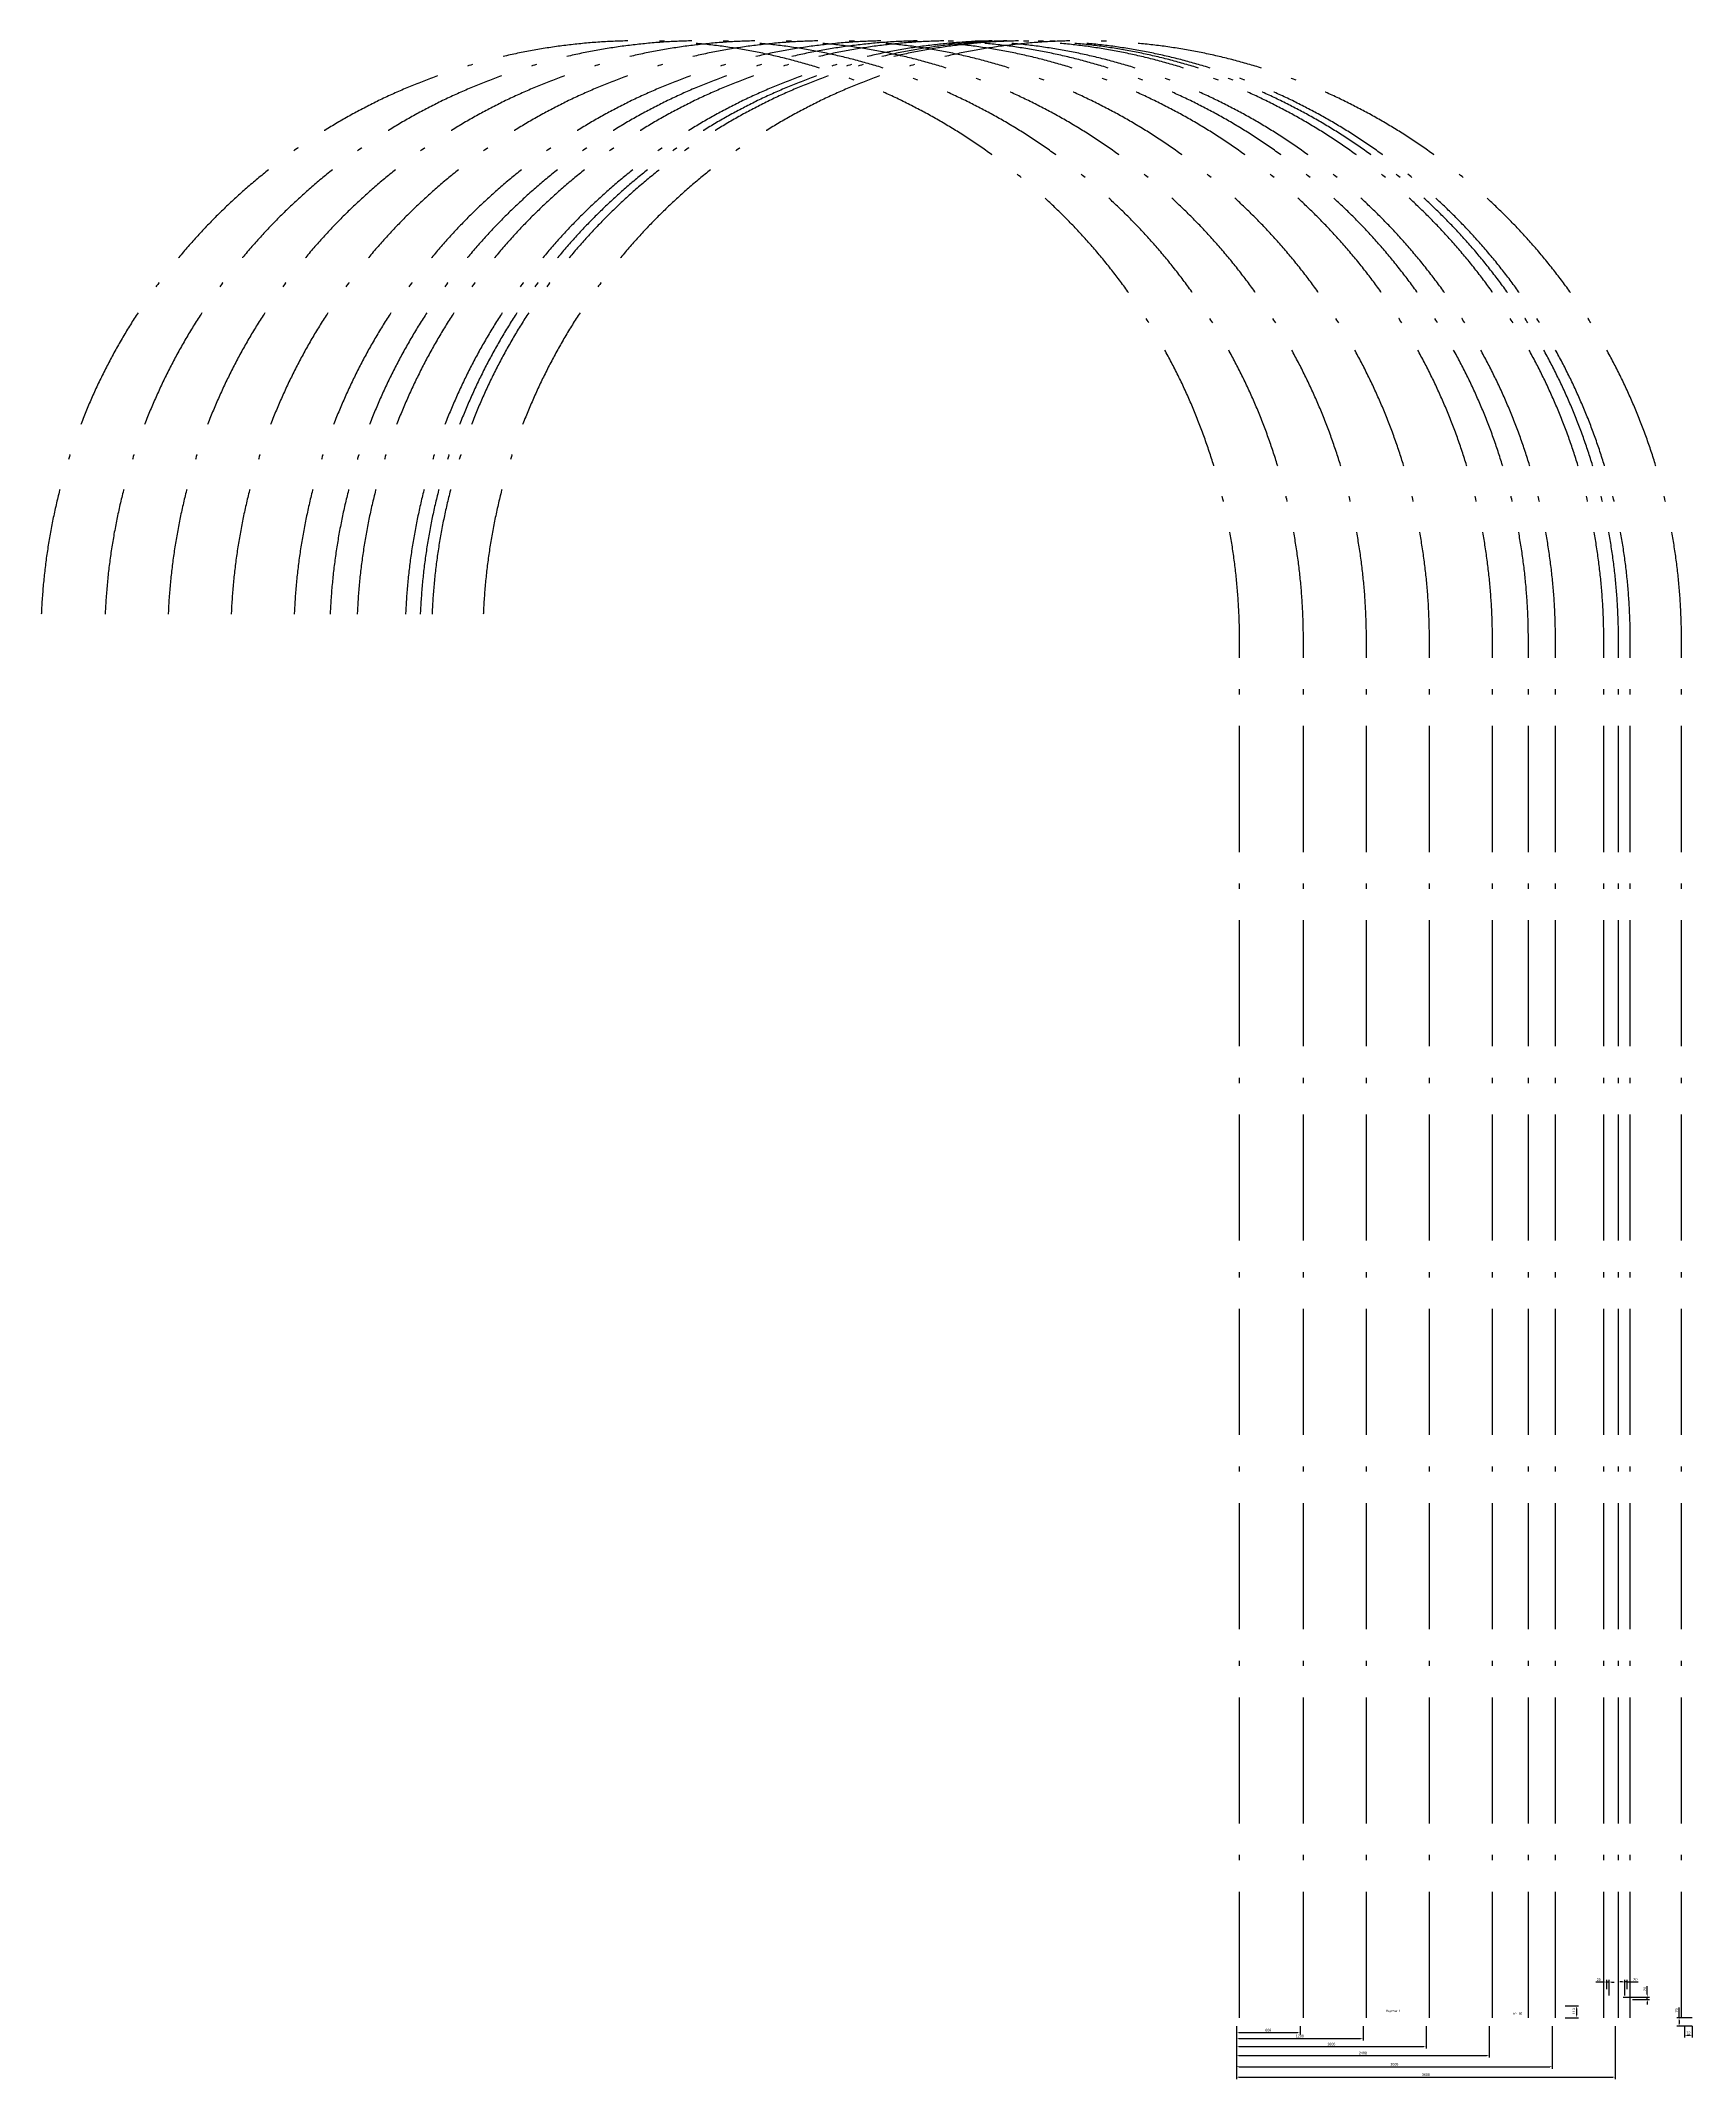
# Model space of a CAD drawing. Header units: millimetres. Extents: x -6992 to 8791, y -4147 to 31792.
# Drawn here: x -6932 to 8791, y 12382 to 31792 of the extents above; entities that cross this region are included whole.
import ezdxf
from ezdxf.enums import TextEntityAlignment as Align

# ---------------------------------------------------------------- set-up
doc = ezdxf.new("R2010")
doc.units = ezdxf.units.MM
doc.header["$PDMODE"] = 34
doc.header["$PDSIZE"] = 25
doc.linetypes.add('ACAD_ISO10W100', pattern=[18.5, 12, -3, 0.5, -3])
doc.layers.add('08 Размеры', color=7, linetype='Continuous')
doc.layers.add('100 noprint', color=1, linetype='Continuous', plot=False)
doc.styles.get("Standard").update_dxf_attribs({"font": 'Ubuntu-R.ttf'})
doc.styles.add('ГОСТ-ISOCPEUR', font='isocpeui.ttf', dxfattribs={"width": 0.8})
doc.dimstyles.new('ISO-25', dxfattribs={"dimtxt": 2.5, "dimasz": 2.5, "dimexe": 1.25, "dimexo": 0.625, "dimtad": 1, "dimtxsty": 'Standard', "dimcen": 2.5, "dimadec": 0, "dimazin": 0, "dimtfac": 1, "dimtmove": 0, "dimatfit": 3, "dimfxl": 1, "dimarcsym": 0})

# ---------------------------------------------------------------- blocks, each defined once
blk = doc.blocks.new('*D2444')
at = {"layer": '08 Размеры', "color": 0, "lineweight": -2}
for p, q in [((4451, 12889), (4451, 12807)), ((4476, 12827), (5034, 12827)), ((5059, 12889), (5059, 12807))]:
    blk.add_line(p, q, dxfattribs=at)
at = {"layer": '08 Размеры', "color": 0}
for points in [[(4476, 12831), (4476, 12823), (4451, 12827)], [(5034, 12823), (5034, 12831), (5059, 12827)]]:
    blk.add_solid(points, dxfattribs=at)
at = {"layer": 'Defpoints', "color": 0}
for p in [(4451, 12889), (5059, 12889), (5059, 12827)]:
    blk.add_point(p, dxfattribs=at)
at = {"layer": '08 Размеры', "color": 0, "insert": (4755, 12850), "char_height": 25, "attachment_point": 5}
blk.add_mtext('608', dxfattribs=at)
blk = doc.blocks.new('*D2445')
at = {"layer": '08 Размеры', "color": 0, "lineweight": -2}
for p, q in [((4451, 12889), (4451, 12751)), ((5659, 12889), (5659, 12751)), ((4476, 12771), (5634, 12771))]:
    blk.add_line(p, q, dxfattribs=at)
at = {"layer": '08 Размеры', "color": 0}
for points in [[(4476, 12775), (4476, 12767), (4451, 12771)], [(5634, 12767), (5634, 12775), (5659, 12771)]]:
    blk.add_solid(points, dxfattribs=at)
at = {"layer": 'Defpoints', "color": 0}
for p in [(4451, 12889), (5659, 12889), (5659, 12771)]:
    blk.add_point(p, dxfattribs=at)
at = {"layer": '08 Размеры', "color": 0, "insert": (5055, 12794), "char_height": 25, "attachment_point": 5}
blk.add_mtext('1208', dxfattribs=at)
blk = doc.blocks.new('*D2446')
at = {"layer": '08 Размеры', "color": 0, "lineweight": -2}
for p, q in [((4451, 12888), (4451, 12674)), ((6259, 12889), (6259, 12674)), ((4476, 12694), (6234, 12694))]:
    blk.add_line(p, q, dxfattribs=at)
at = {"layer": '08 Размеры', "color": 0}
for points in [[(4476, 12698), (4476, 12690), (4451, 12694)], [(6234, 12690), (6234, 12698), (6259, 12694)]]:
    blk.add_solid(points, dxfattribs=at)
at = {"layer": 'Defpoints', "color": 0}
for p in [(4451, 12888), (6259, 12889), (6259, 12694)]:
    blk.add_point(p, dxfattribs=at)
at = {"layer": '08 Размеры', "color": 0, "insert": (5355, 12717), "char_height": 25, "attachment_point": 5}
blk.add_mtext('1808', dxfattribs=at)
blk = doc.blocks.new('*D2447')
at = {"layer": '08 Размеры', "color": 0, "lineweight": -2}
for p, q in [((4451, 12889), (4451, 12588)), ((6859, 12889), (6859, 12588)), ((4476, 12608), (6834, 12608))]:
    blk.add_line(p, q, dxfattribs=at)
at = {"layer": '08 Размеры', "color": 0}
for points in [[(4476, 12612), (4476, 12603), (4451, 12608)], [(6834, 12603), (6834, 12612), (6859, 12608)]]:
    blk.add_solid(points, dxfattribs=at)
at = {"layer": 'Defpoints', "color": 0}
for p in [(4451, 12889), (6859, 12889), (6859, 12608)]:
    blk.add_point(p, dxfattribs=at)
at = {"layer": '08 Размеры', "color": 0, "insert": (5655, 12631), "char_height": 25, "attachment_point": 5}
blk.add_mtext('2408', dxfattribs=at)
blk = doc.blocks.new('*D2448')
at = {"layer": '08 Размеры', "color": 0, "lineweight": -2}
for p, q in [((4451, 12889), (4451, 12482)), ((7459, 12889), (7459, 12482)), ((4476, 12502), (7434, 12502))]:
    blk.add_line(p, q, dxfattribs=at)
at = {"layer": '08 Размеры', "color": 0}
for points in [[(4476, 12506), (4476, 12498), (4451, 12502)], [(7434, 12498), (7434, 12506), (7459, 12502)]]:
    blk.add_solid(points, dxfattribs=at)
at = {"layer": 'Defpoints', "color": 0}
for p in [(4451, 12889), (7459, 12889), (7459, 12502)]:
    blk.add_point(p, dxfattribs=at)
at = {"layer": '08 Размеры', "color": 0, "insert": (5955, 12525), "char_height": 25, "attachment_point": 5}
blk.add_mtext('3008', dxfattribs=at)
blk = doc.blocks.new('*D2449')
at = {"layer": '08 Размеры', "color": 0, "lineweight": -2}
for p, q in [((4451, 12889), (4451, 12382)), ((8059, 12889), (8059, 12382)), ((4476, 12402), (8034, 12402))]:
    blk.add_line(p, q, dxfattribs=at)
at = {"layer": '08 Размеры', "color": 0}
for points in [[(4476, 12407), (4476, 12398), (4451, 12402)], [(8034, 12398), (8034, 12407), (8059, 12402)]]:
    blk.add_solid(points, dxfattribs=at)
at = {"layer": 'Defpoints', "color": 0}
for p in [(4451, 12889), (8059, 12889), (8059, 12402)]:
    blk.add_point(p, dxfattribs=at)
at = {"layer": '08 Размеры', "color": 0, "insert": (6255, 12426), "char_height": 25, "attachment_point": 5}
blk.add_mtext('3608', dxfattribs=at)
blk = doc.blocks.new('*D2450')
at = {"layer": '08 Размеры', "color": 0, "lineweight": -2}
for p, q in [((8719, 12889), (8719, 12781)), ((8791, 12889), (8791, 12781)), ((8744, 12801), (8766, 12801))]:
    blk.add_line(p, q, dxfattribs=at)
at = {"layer": '08 Размеры', "color": 0}
for points in [[(8744, 12805), (8744, 12796), (8719, 12801)], [(8766, 12796), (8766, 12805), (8791, 12801)]]:
    blk.add_solid(points, dxfattribs=at)
at = {"layer": 'Defpoints', "color": 0}
for p in [(8719, 12889), (8791, 12889), (8791, 12801)]:
    blk.add_point(p, dxfattribs=at)
at = {"layer": '08 Размеры', "color": 0, "insert": (8755, 12823), "char_height": 25, "attachment_point": 5}
blk.add_mtext('72', dxfattribs=at)
blk = doc.blocks.new('*D2451')
at = {"layer": '08 Размеры', "color": 0, "lineweight": -2}
for p, q in [((8666, 12968), (8666, 13066)), ((8791, 12968), (8646, 12968)), ((8791, 12889), (8646, 12889)), ((8666, 12943), (8666, 12914))]:
    blk.add_line(p, q, dxfattribs=at)
at = {"layer": '08 Размеры', "color": 0}
for points in [[(8671, 12943), (8662, 12943), (8666, 12968)], [(8662, 12914), (8671, 12914), (8666, 12889)]]:
    blk.add_solid(points, dxfattribs=at)
at = {"layer": 'Defpoints', "color": 0}
for p in [(8666, 12889), (8791, 12968), (8791, 12889)]:
    blk.add_point(p, dxfattribs=at)
at = {"layer": '08 Размеры', "color": 0, "insert": (8644, 13037), "char_height": 25, "attachment_point": 5, "rotation": 90}
blk.add_mtext('79', dxfattribs=at)
blk = doc.blocks.new('*D2452')
at = {"layer": '08 Размеры', "color": 0, "lineweight": -2}
for p, q in [((7581, 13080), (7708, 13080)), ((7688, 13055), (7688, 12993)), ((7581, 12968), (7708, 12968))]:
    blk.add_line(p, q, dxfattribs=at)
at = {"layer": '08 Размеры', "color": 0}
for points in [[(7692, 13055), (7683, 13055), (7688, 13080)], [(7683, 12993), (7692, 12993), (7688, 12968)]]:
    blk.add_solid(points, dxfattribs=at)
at = {"layer": 'Defpoints', "color": 0}
for p in [(7581, 13080), (7581, 12968), (7688, 12968)]:
    blk.add_point(p, dxfattribs=at)
at = {"layer": '08 Размеры', "color": 0, "insert": (7664, 13030), "char_height": 25, "attachment_point": 5, "rotation": 90}
blk.add_mtext('113', dxfattribs=at)
blk = doc.blocks.new('*D2454')
at = {"layer": '08 Размеры', "color": 0, "lineweight": -2}
for p, q in [((8126, 13309), (8101, 13309)), ((8151, 13179), (8151, 13329)), ((8171, 13309), (8151, 13309)), ((8171, 13240), (8171, 13329)), ((8171, 13309), (8278, 13309)), ((8196, 13309), (8221, 13309))]:
    blk.add_line(p, q, dxfattribs=at)
at = {"layer": '08 Размеры', "color": 0}
for points in [[(8126, 13304), (8126, 13313), (8151, 13309)], [(8196, 13313), (8196, 13304), (8171, 13309)]]:
    blk.add_solid(points, dxfattribs=at)
at = {"layer": 'Defpoints', "color": 0}
for p in [(8151, 13309), (8171, 13240), (8151, 13179)]:
    blk.add_point(p, dxfattribs=at)
at = {"layer": '08 Размеры', "color": 0, "insert": (8250, 13332), "char_height": 25, "attachment_point": 5}
blk.add_mtext('20', dxfattribs=at)
blk = doc.blocks.new('*D2455')
at = {"layer": '08 Размеры', "color": 0, "lineweight": -2}
for p, q in [((7954, 13308), (7872, 13308)), ((7979, 13240), (7979, 13328)), ((7999, 13308), (7979, 13308)), ((7999, 13179), (7999, 13328)), ((8024, 13308), (8049, 13308))]:
    blk.add_line(p, q, dxfattribs=at)
at = {"layer": '08 Размеры', "color": 0}
for points in [[(7954, 13304), (7954, 13312), (7979, 13308)], [(8024, 13312), (8024, 13304), (7999, 13308)]]:
    blk.add_solid(points, dxfattribs=at)
at = {"layer": 'Defpoints', "color": 0}
for p in [(7979, 13308), (7979, 13240), (7999, 13179)]:
    blk.add_point(p, dxfattribs=at)
at = {"layer": '08 Размеры', "color": 0, "insert": (7901, 13331), "char_height": 25, "attachment_point": 5}
blk.add_mtext('20', dxfattribs=at)
blk = doc.blocks.new('*D2456')
at = {"layer": '08 Размеры', "color": 0, "lineweight": -2}
for p, q in [((8363, 13188), (8363, 13270)), ((8135, 13163), (8383, 13163)), ((8223, 13143), (8383, 13143)), ((8363, 13143), (8363, 13163)), ((8363, 13118), (8363, 13093))]:
    blk.add_line(p, q, dxfattribs=at)
at = {"layer": '08 Размеры', "color": 0}
for points in [[(8359, 13188), (8367, 13188), (8363, 13163)], [(8367, 13118), (8359, 13118), (8363, 13143)]]:
    blk.add_solid(points, dxfattribs=at)
at = {"layer": 'Defpoints', "color": 0}
for p in [(8135, 13163), (8223, 13143), (8363, 13163)]:
    blk.add_point(p, dxfattribs=at)
at = {"layer": '08 Размеры', "color": 0, "insert": (8340, 13242), "char_height": 25, "attachment_point": 5, "rotation": 90}
blk.add_mtext('20', dxfattribs=at)

msp = doc.modelspace()

# ---------------------------------------------------------------- linework, layer by layer
at = {"layer": '100 noprint', "color": 1, "linetype": 'ACAD_ISO10W100', "lineweight": -2, "ltscale": 100, "flags": 128}
for points in [[(4481.2, 12967.6), (4481.2, 26085.1, 1), (-6932.2, 26085.1)], [(5089.2, 12967.6), (5089.2, 26085.1, 1), (-6324.2, 26085.1)], [(5689.2, 12967.6), (5689.2, 26085.1, 1), (-5724.2, 26085.1)], [(6289.2, 12967.6), (6289.2, 26085.1, 1), (-5124.2, 26085.1)], [(6889.2, 12967.6), (6889.2, 26085.1, 1), (-4524.2, 26085.1)], [(7231.2, 12967.6), (7231.2, 26085.1, 1), (-4182.2, 26085.1)], [(7489.2, 12967.6), (7489.2, 26085.1, 1), (-3924.2, 26085.1)], [(7949.2, 12967.6), (7949.2, 26085.1, 1), (-3464.2, 26085.1)], [(8089.2, 12967.6), (8089.2, 26085.1, 1), (-3324.2, 26085.1)], [(8201.2, 12967.6), (8201.2, 26085.1, 1), (-3212.2, 26085.1)], [(8689.2, 12967.6), (8689.2, 26085.1, 1), (-2724.2, 26085.1)]]:
    msp.add_lwpolyline(points, format="xyb", dxfattribs=at)

# ---------------------------------------------------------------- texts
at = {"layer": '08 Размеры', "style": 'ГОСТ-ISOCPEUR', "width": 0.8}
for s, p in [('Участок 1', (5940.6, 13033.5)), ('H=-90', (7126.7, 13006.4))]:
    msp.add_text(s, height=25, dxfattribs=at).set_placement(p, align=Align.MIDDLE)

# ---------------------------------------------------------------- dimensions: what is measured, and where the dimension line sits
at = {"layer": '08 Размеры'}
for base, p1, p2, picture, middle in [((7979.2, 13308.2), (7999.2, 13179.1), (7979.2, 13240.1), '*D2455', (7900.8, 13331.2)), ((5059.2, 12827), (4451.2, 12888.6), (5059.2, 12888.6), '*D2444', (4755.2, 12850)), ((5659.2, 12771.2), (4451.2, 12888.6), (5659.2, 12888.6), '*D2445', (5055.2, 12794.3)), ((6259.2, 12694), (4451.2, 12888), (6259.2, 12888.6), '*D2446', (5355.2, 12717.1)), ((7459.2, 12501.8), (4451.2, 12888.6), (7459.2, 12888.6), '*D2448', (5955.2, 12524.9)), ((8059.2, 12402.5), (4451.2, 12888.6), (8059.2, 12888.6), '*D2449', (6255.2, 12425.5)), ((8791.2, 12800.5), (8719.2, 12888.6), (8791.2, 12888.6), '*D2450', (8755.2, 12823.3))]:
    dim = msp.add_linear_dim(base=base, p1=p1, p2=p2, dimstyle='ISO-25', override={"dimtxt": 25, "dimasz": 25, "dimexe": 20, "dimexo": 0, "dimgap": 10, "dimdec": 0}, dxfattribs=at)
    dim.commit()
    dim.dimension.update_dxf_attribs({"geometry": picture, "text_midpoint": middle})
for base, p1, p2, picture, middle in [((8151.2, 13308.6), (8171.2, 13240.1), (8151.2, 13179.1), '*D2454', (8249.7, 13308.6)), ((6859.2, 12607.6), (4451.2, 12888.6), (6859.2, 12888.6), '*D2447', (5655.2, 12607.6))]:
    dim = msp.add_linear_dim(base=base, p1=p1, p2=p2, dimstyle='ISO-25', override={"dimtxt": 25, "dimasz": 25, "dimexe": 20, "dimexo": 0, "dimgap": 10, "dimdec": 0}, dxfattribs=at)
    dim.commit()
    dim.dimension.update_dxf_attribs({"geometry": picture, "text_midpoint": middle, "dimtype": 160})
dim = msp.add_linear_dim(base=(8362.7, 13163.1), p1=(8223.2, 13143.1), p2=(8135.2, 13163.1), angle=90, dimstyle='ISO-25', override={"dimtxt": 25, "dimasz": 25, "dimexe": 20, "dimexo": 0, "dimgap": 10, "dimdec": 0}, dxfattribs=at)
dim.commit()
dim.dimension.update_dxf_attribs({"geometry": '*D2456', "text_midpoint": (8339.7, 13241.5)})
for base, p1, p2, picture, middle in [((7687.5094974, 12967.6152621), (7581.2344026, 13080.1152621), (7581.2344026, 12967.6152621), '*D2452', (7687.5094974, 13030.1152621)), ((8666.4, 12888.6), (8791.2, 12967.6), (8791.2, 12888.6), '*D2451', (8666.4, 13037.5))]:
    dim = msp.add_linear_dim(base=base, p1=p1, p2=p2, angle=90, dimstyle='ISO-25', override={"dimtxt": 25, "dimasz": 25, "dimexe": 20, "dimexo": 0, "dimgap": 10, "dimdec": 0}, dxfattribs=at)
    dim.commit()
    dim.dimension.update_dxf_attribs({"geometry": picture, "text_midpoint": middle, "dimtype": 160})

doc.saveas('drawing.dxf')
